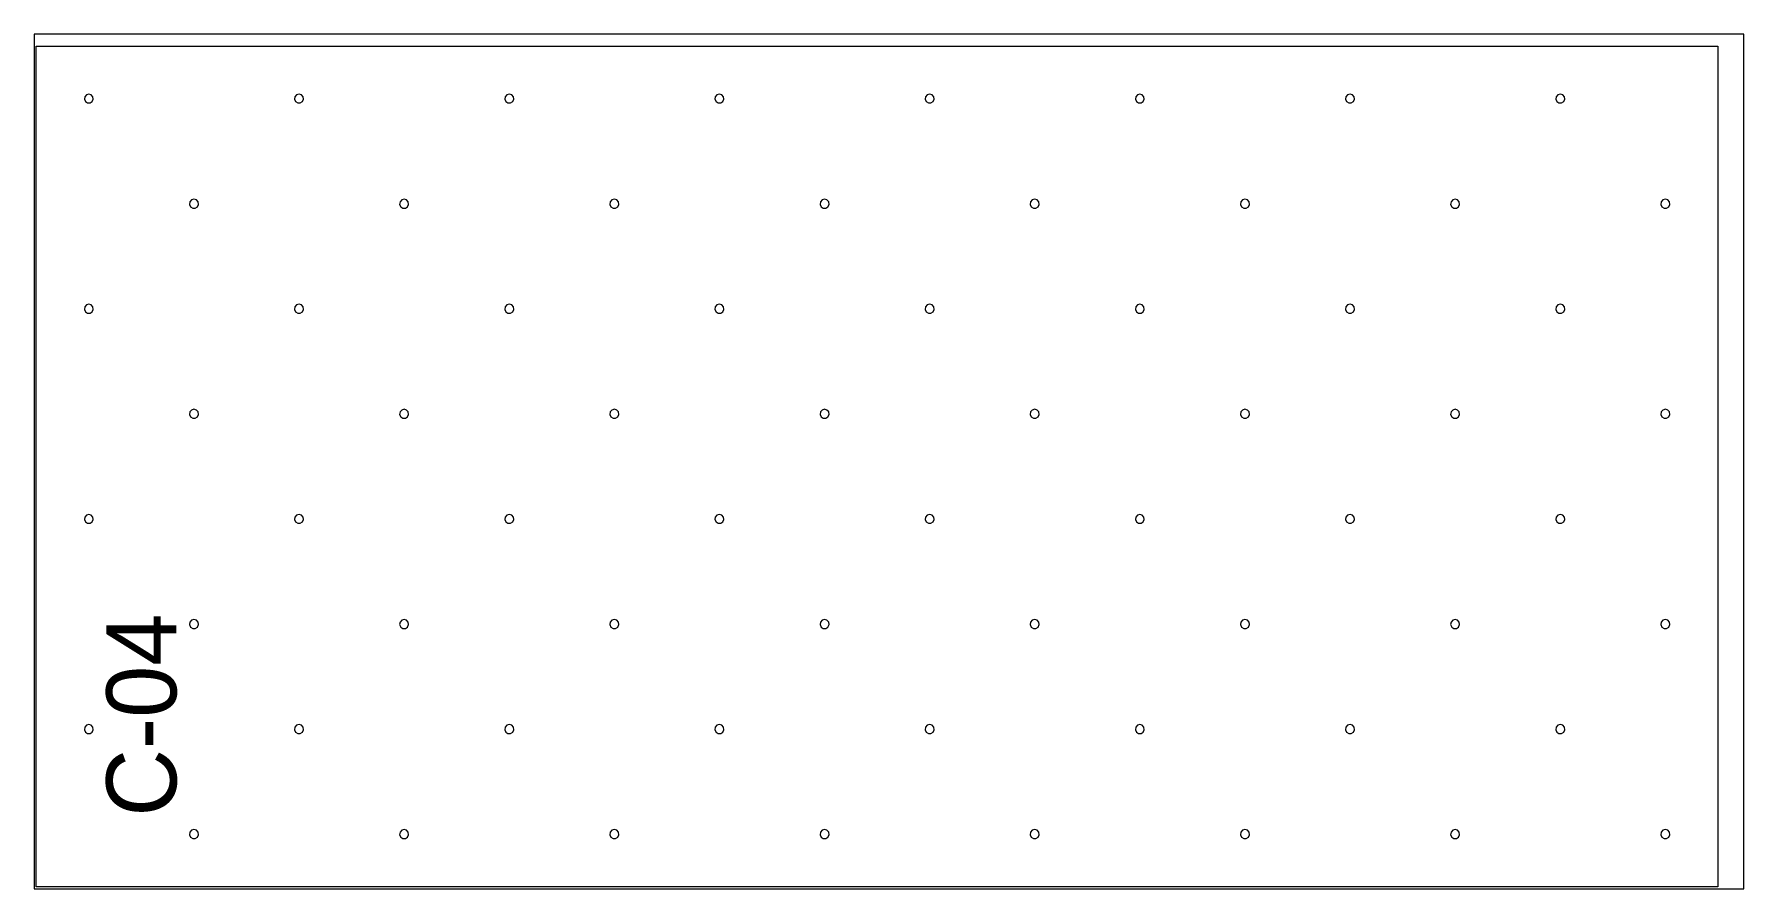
# Model space of a CAD drawing. Extents: x 0 to 287620, y 0 to 1220.
# Drawn here: x 14700 to 17140, y 0 to 1220 of the extents above; entities that cross this region are included whole.
import ezdxf

# ---------------------------------------------------------------- set-up
doc = ezdxf.new("R2010")
doc.units = 0
doc.header["$MEASUREMENT"] = 0
for name, color, linetype, lineweight in [('CUSTOM', 7, 'CONTINUOUS', 0), ('drilling', 7, 'CONTINUOUS', 0), ('FINAL', 7, 'CONTINUOUS', 0)]:
    doc.layers.add(name, color=color, linetype=linetype, lineweight=lineweight)

msp = doc.modelspace()

# ---------------------------------------------------------------- texts
at = {"layer": 'Final', "lineweight": 0}
msp.add_text('C-04', height=100, rotation=90, dxfattribs=at).set_placement((14903, 103))

# ---------------------------------------------------------------- linework, layer by layer
at = {"layer": 'CUSTOM', "lineweight": 0}
msp.add_lwpolyline([(14700, 0), (17140, 0), (17140, 1220), (14700, 1220)], close=True, dxfattribs=at)
at = {"layer": 'drilling', "lineweight": 0}
for points in [[(14778, 1134.5), (14774.5, 1133.5), (14772.1, 1130.7), (14771.6, 1127.1), (14773.1, 1123.7), (14776.2, 1121.8), (14779.8, 1121.8), (14782.9, 1123.7), (14784.4, 1127.1), (14783.9, 1130.7), (14781.5, 1133.5)], [(15078, 1134.5), (15074.5, 1133.5), (15072.1, 1130.7), (15071.6, 1127.1), (15073.1, 1123.7), (15076.2, 1121.8), (15079.8, 1121.8), (15082.9, 1123.7), (15084.4, 1127.1), (15083.9, 1130.7), (15081.5, 1133.5)], [(15378, 1134.5), (15374.5, 1133.5), (15372.1, 1130.7), (15371.6, 1127.1), (15373.1, 1123.7), (15376.2, 1121.8), (15379.8, 1121.8), (15382.9, 1123.7), (15384.4, 1127.1), (15383.9, 1130.7), (15381.5, 1133.5)], [(15678, 1134.5), (15674.5, 1133.5), (15672.1, 1130.7), (15671.6, 1127.1), (15673.1, 1123.7), (15676.2, 1121.8), (15679.8, 1121.8), (15682.9, 1123.7), (15684.4, 1127.1), (15683.9, 1130.7), (15681.5, 1133.5)], [(15978, 1134.5), (15974.5, 1133.5), (15972.1, 1130.7), (15971.6, 1127.1), (15973.1, 1123.7), (15976.2, 1121.8), (15979.8, 1121.8), (15982.9, 1123.7), (15984.4, 1127.1), (15983.9, 1130.7), (15981.5, 1133.5)], [(16278, 1134.5), (16274.5, 1133.5), (16272.1, 1130.7), (16271.6, 1127.1), (16273.1, 1123.7), (16276.2, 1121.8), (16279.8, 1121.8), (16282.9, 1123.7), (16284.4, 1127.1), (16283.9, 1130.7), (16281.5, 1133.5)], [(16578, 1134.5), (16574.5, 1133.5), (16572.1, 1130.7), (16571.6, 1127.1), (16573.1, 1123.7), (16576.2, 1121.8), (16579.8, 1121.8), (16582.9, 1123.7), (16584.4, 1127.1), (16583.9, 1130.7), (16581.5, 1133.5)], [(16878, 1134.5), (16874.5, 1133.5), (16872.1, 1130.7), (16871.6, 1127.1), (16873.1, 1123.7), (16876.2, 1121.8), (16879.8, 1121.8), (16882.9, 1123.7), (16884.4, 1127.1), (16883.9, 1130.7), (16881.5, 1133.5)], [(14928, 984.5), (14924.5, 983.5), (14922.1, 980.7), (14921.6, 977.1), (14923.1, 973.7), (14926.2, 971.8), (14929.8, 971.8), (14932.9, 973.7), (14934.4, 977.1), (14933.9, 980.7), (14931.5, 983.5)], [(15228, 984.5), (15224.5, 983.5), (15222.1, 980.7), (15221.6, 977.1), (15223.1, 973.7), (15226.2, 971.8), (15229.8, 971.8), (15232.9, 973.7), (15234.4, 977.1), (15233.9, 980.7), (15231.5, 983.5)], [(15528, 984.5), (15524.5, 983.5), (15522.1, 980.7), (15521.6, 977.1), (15523.1, 973.7), (15526.2, 971.8), (15529.8, 971.8), (15532.9, 973.7), (15534.4, 977.1), (15533.9, 980.7), (15531.5, 983.5)], [(15828, 984.5), (15824.5, 983.5), (15822.1, 980.7), (15821.6, 977.1), (15823.1, 973.7), (15826.2, 971.8), (15829.8, 971.8), (15832.9, 973.7), (15834.4, 977.1), (15833.9, 980.7), (15831.5, 983.5)], [(16128, 984.5), (16124.5, 983.5), (16122.1, 980.7), (16121.6, 977.1), (16123.1, 973.7), (16126.2, 971.8), (16129.8, 971.8), (16132.9, 973.7), (16134.4, 977.1), (16133.9, 980.7), (16131.5, 983.5)], [(16428, 984.5), (16424.5, 983.5), (16422.1, 980.7), (16421.6, 977.1), (16423.1, 973.7), (16426.2, 971.8), (16429.8, 971.8), (16432.9, 973.7), (16434.4, 977.1), (16433.9, 980.7), (16431.5, 983.5)], [(16728, 984.5), (16724.5, 983.5), (16722.1, 980.7), (16721.6, 977.1), (16723.1, 973.7), (16726.2, 971.8), (16729.8, 971.8), (16732.9, 973.7), (16734.4, 977.1), (16733.9, 980.7), (16731.5, 983.5)], [(17028, 984.5), (17024.5, 983.5), (17022.1, 980.7), (17021.6, 977.1), (17023.1, 973.7), (17026.2, 971.8), (17029.8, 971.8), (17032.9, 973.7), (17034.4, 977.1), (17033.9, 980.7), (17031.5, 983.5)], [(14778, 834.5), (14774.5, 833.5), (14772.1, 830.7), (14771.6, 827.1), (14773.1, 823.7), (14776.2, 821.8), (14779.8, 821.8), (14782.9, 823.7), (14784.4, 827.1), (14783.9, 830.7), (14781.5, 833.5)], [(15078, 834.5), (15074.5, 833.5), (15072.1, 830.7), (15071.6, 827.1), (15073.1, 823.7), (15076.2, 821.8), (15079.8, 821.8), (15082.9, 823.7), (15084.4, 827.1), (15083.9, 830.7), (15081.5, 833.5)], [(15378, 834.5), (15374.5, 833.5), (15372.1, 830.7), (15371.6, 827.1), (15373.1, 823.7), (15376.2, 821.8), (15379.8, 821.8), (15382.9, 823.7), (15384.4, 827.1), (15383.9, 830.7), (15381.5, 833.5)], [(15678, 834.5), (15674.5, 833.5), (15672.1, 830.7), (15671.6, 827.1), (15673.1, 823.7), (15676.2, 821.8), (15679.8, 821.8), (15682.9, 823.7), (15684.4, 827.1), (15683.9, 830.7), (15681.5, 833.5)], [(15978, 834.5), (15974.5, 833.5), (15972.1, 830.7), (15971.6, 827.1), (15973.1, 823.7), (15976.2, 821.8), (15979.8, 821.8), (15982.9, 823.7), (15984.4, 827.1), (15983.9, 830.7), (15981.5, 833.5)], [(16278, 834.5), (16274.5, 833.5), (16272.1, 830.7), (16271.6, 827.1), (16273.1, 823.7), (16276.2, 821.8), (16279.8, 821.8), (16282.9, 823.7), (16284.4, 827.1), (16283.9, 830.7), (16281.5, 833.5)], [(16578, 834.5), (16574.5, 833.5), (16572.1, 830.7), (16571.6, 827.1), (16573.1, 823.7), (16576.2, 821.8), (16579.8, 821.8), (16582.9, 823.7), (16584.4, 827.1), (16583.9, 830.7), (16581.5, 833.5)], [(16878, 834.5), (16874.5, 833.5), (16872.1, 830.7), (16871.6, 827.1), (16873.1, 823.7), (16876.2, 821.8), (16879.8, 821.8), (16882.9, 823.7), (16884.4, 827.1), (16883.9, 830.7), (16881.5, 833.5)], [(14928, 684.5), (14924.5, 683.5), (14922.1, 680.7), (14921.6, 677.1), (14923.1, 673.7), (14926.2, 671.8), (14929.8, 671.8), (14932.9, 673.7), (14934.4, 677.1), (14933.9, 680.7), (14931.5, 683.5)], [(15228, 684.5), (15224.5, 683.5), (15222.1, 680.7), (15221.6, 677.1), (15223.1, 673.7), (15226.2, 671.8), (15229.8, 671.8), (15232.9, 673.7), (15234.4, 677.1), (15233.9, 680.7), (15231.5, 683.5)], [(15528, 684.5), (15524.5, 683.5), (15522.1, 680.7), (15521.6, 677.1), (15523.1, 673.7), (15526.2, 671.8), (15529.8, 671.8), (15532.9, 673.7), (15534.4, 677.1), (15533.9, 680.7), (15531.5, 683.5)], [(15828, 684.5), (15824.5, 683.5), (15822.1, 680.7), (15821.6, 677.1), (15823.1, 673.7), (15826.2, 671.8), (15829.8, 671.8), (15832.9, 673.7), (15834.4, 677.1), (15833.9, 680.7), (15831.5, 683.5)], [(16128, 684.5), (16124.5, 683.5), (16122.1, 680.7), (16121.6, 677.1), (16123.1, 673.7), (16126.2, 671.8), (16129.8, 671.8), (16132.9, 673.7), (16134.4, 677.1), (16133.9, 680.7), (16131.5, 683.5)], [(16428, 684.5), (16424.5, 683.5), (16422.1, 680.7), (16421.6, 677.1), (16423.1, 673.7), (16426.2, 671.8), (16429.8, 671.8), (16432.9, 673.7), (16434.4, 677.1), (16433.9, 680.7), (16431.5, 683.5)], [(16728, 684.5), (16724.5, 683.5), (16722.1, 680.7), (16721.6, 677.1), (16723.1, 673.7), (16726.2, 671.8), (16729.8, 671.8), (16732.9, 673.7), (16734.4, 677.1), (16733.9, 680.7), (16731.5, 683.5)], [(17028, 684.5), (17024.5, 683.5), (17022.1, 680.7), (17021.6, 677.1), (17023.1, 673.7), (17026.2, 671.8), (17029.8, 671.8), (17032.9, 673.7), (17034.4, 677.1), (17033.9, 680.7), (17031.5, 683.5)], [(14778, 534.5), (14774.5, 533.5), (14772.1, 530.7), (14771.6, 527.1), (14773.1, 523.7), (14776.2, 521.8), (14779.8, 521.8), (14782.9, 523.7), (14784.4, 527.1), (14783.9, 530.7), (14781.5, 533.5)], [(15078, 534.5), (15074.5, 533.5), (15072.1, 530.7), (15071.6, 527.1), (15073.1, 523.7), (15076.2, 521.8), (15079.8, 521.8), (15082.9, 523.7), (15084.4, 527.1), (15083.9, 530.7), (15081.5, 533.5)], [(15378, 534.5), (15374.5, 533.5), (15372.1, 530.7), (15371.6, 527.1), (15373.1, 523.7), (15376.2, 521.8), (15379.8, 521.8), (15382.9, 523.7), (15384.4, 527.1), (15383.9, 530.7), (15381.5, 533.5)], [(15678, 534.5), (15674.5, 533.5), (15672.1, 530.7), (15671.6, 527.1), (15673.1, 523.7), (15676.2, 521.8), (15679.8, 521.8), (15682.9, 523.7), (15684.4, 527.1), (15683.9, 530.7), (15681.5, 533.5)], [(15978, 534.5), (15974.5, 533.5), (15972.1, 530.7), (15971.6, 527.1), (15973.1, 523.7), (15976.2, 521.8), (15979.8, 521.8), (15982.9, 523.7), (15984.4, 527.1), (15983.9, 530.7), (15981.5, 533.5)], [(16278, 534.5), (16274.5, 533.5), (16272.1, 530.7), (16271.6, 527.1), (16273.1, 523.7), (16276.2, 521.8), (16279.8, 521.8), (16282.9, 523.7), (16284.4, 527.1), (16283.9, 530.7), (16281.5, 533.5)], [(16578, 534.5), (16574.5, 533.5), (16572.1, 530.7), (16571.6, 527.1), (16573.1, 523.7), (16576.2, 521.8), (16579.8, 521.8), (16582.9, 523.7), (16584.4, 527.1), (16583.9, 530.7), (16581.5, 533.5)], [(16878, 534.5), (16874.5, 533.5), (16872.1, 530.7), (16871.6, 527.1), (16873.1, 523.7), (16876.2, 521.8), (16879.8, 521.8), (16882.9, 523.7), (16884.4, 527.1), (16883.9, 530.7), (16881.5, 533.5)], [(14928, 384.5), (14924.5, 383.5), (14922.1, 380.7), (14921.6, 377.1), (14923.1, 373.7), (14926.2, 371.8), (14929.8, 371.8), (14932.9, 373.7), (14934.4, 377.1), (14933.9, 380.7), (14931.5, 383.5)], [(15228, 384.5), (15224.5, 383.5), (15222.1, 380.7), (15221.6, 377.1), (15223.1, 373.7), (15226.2, 371.8), (15229.8, 371.8), (15232.9, 373.7), (15234.4, 377.1), (15233.9, 380.7), (15231.5, 383.5)], [(15528, 384.5), (15524.5, 383.5), (15522.1, 380.7), (15521.6, 377.1), (15523.1, 373.7), (15526.2, 371.8), (15529.8, 371.8), (15532.9, 373.7), (15534.4, 377.1), (15533.9, 380.7), (15531.5, 383.5)], [(15828, 384.5), (15824.5, 383.5), (15822.1, 380.7), (15821.6, 377.1), (15823.1, 373.7), (15826.2, 371.8), (15829.8, 371.8), (15832.9, 373.7), (15834.4, 377.1), (15833.9, 380.7), (15831.5, 383.5)], [(16128, 384.5), (16124.5, 383.5), (16122.1, 380.7), (16121.6, 377.1), (16123.1, 373.7), (16126.2, 371.8), (16129.8, 371.8), (16132.9, 373.7), (16134.4, 377.1), (16133.9, 380.7), (16131.5, 383.5)], [(16428, 384.5), (16424.5, 383.5), (16422.1, 380.7), (16421.6, 377.1), (16423.1, 373.7), (16426.2, 371.8), (16429.8, 371.8), (16432.9, 373.7), (16434.4, 377.1), (16433.9, 380.7), (16431.5, 383.5)], [(16728, 384.5), (16724.5, 383.5), (16722.1, 380.7), (16721.6, 377.1), (16723.1, 373.7), (16726.2, 371.8), (16729.8, 371.8), (16732.9, 373.7), (16734.4, 377.1), (16733.9, 380.7), (16731.5, 383.5)], [(17028, 384.5), (17024.5, 383.5), (17022.1, 380.7), (17021.6, 377.1), (17023.1, 373.7), (17026.2, 371.8), (17029.8, 371.8), (17032.9, 373.7), (17034.4, 377.1), (17033.9, 380.7), (17031.5, 383.5)], [(14778, 234.5), (14774.5, 233.5), (14772.1, 230.7), (14771.6, 227.1), (14773.1, 223.7), (14776.2, 221.8), (14779.8, 221.8), (14782.9, 223.7), (14784.4, 227.1), (14783.9, 230.7), (14781.5, 233.5)], [(15078, 234.5), (15074.5, 233.5), (15072.1, 230.7), (15071.6, 227.1), (15073.1, 223.7), (15076.2, 221.8), (15079.8, 221.8), (15082.9, 223.7), (15084.4, 227.1), (15083.9, 230.7), (15081.5, 233.5)], [(15378, 234.5), (15374.5, 233.5), (15372.1, 230.7), (15371.6, 227.1), (15373.1, 223.7), (15376.2, 221.8), (15379.8, 221.8), (15382.9, 223.7), (15384.4, 227.1), (15383.9, 230.7), (15381.5, 233.5)], [(15678, 234.5), (15674.5, 233.5), (15672.1, 230.7), (15671.6, 227.1), (15673.1, 223.7), (15676.2, 221.8), (15679.8, 221.8), (15682.9, 223.7), (15684.4, 227.1), (15683.9, 230.7), (15681.5, 233.5)], [(15978, 234.5), (15974.5, 233.5), (15972.1, 230.7), (15971.6, 227.1), (15973.1, 223.7), (15976.2, 221.8), (15979.8, 221.8), (15982.9, 223.7), (15984.4, 227.1), (15983.9, 230.7), (15981.5, 233.5)], [(16278, 234.5), (16274.5, 233.5), (16272.1, 230.7), (16271.6, 227.1), (16273.1, 223.7), (16276.2, 221.8), (16279.8, 221.8), (16282.9, 223.7), (16284.4, 227.1), (16283.9, 230.7), (16281.5, 233.5)], [(16578, 234.5), (16574.5, 233.5), (16572.1, 230.7), (16571.6, 227.1), (16573.1, 223.7), (16576.2, 221.8), (16579.8, 221.8), (16582.9, 223.7), (16584.4, 227.1), (16583.9, 230.7), (16581.5, 233.5)], [(16878, 234.5), (16874.5, 233.5), (16872.1, 230.7), (16871.6, 227.1), (16873.1, 223.7), (16876.2, 221.8), (16879.8, 221.8), (16882.9, 223.7), (16884.4, 227.1), (16883.9, 230.7), (16881.5, 233.5)], [(14928, 84.5), (14924.5, 83.5), (14922.1, 80.7), (14921.6, 77.1), (14923.1, 73.7), (14926.2, 71.8), (14929.8, 71.8), (14932.9, 73.7), (14934.4, 77.1), (14933.9, 80.7), (14931.5, 83.5)], [(15228, 84.5), (15224.5, 83.5), (15222.1, 80.7), (15221.6, 77.1), (15223.1, 73.7), (15226.2, 71.8), (15229.8, 71.8), (15232.9, 73.7), (15234.4, 77.1), (15233.9, 80.7), (15231.5, 83.5)], [(15528, 84.5), (15524.5, 83.5), (15522.1, 80.7), (15521.6, 77.1), (15523.1, 73.7), (15526.2, 71.8), (15529.8, 71.8), (15532.9, 73.7), (15534.4, 77.1), (15533.9, 80.7), (15531.5, 83.5)], [(15828, 84.5), (15824.5, 83.5), (15822.1, 80.7), (15821.6, 77.1), (15823.1, 73.7), (15826.2, 71.8), (15829.8, 71.8), (15832.9, 73.7), (15834.4, 77.1), (15833.9, 80.7), (15831.5, 83.5)], [(16128, 84.5), (16124.5, 83.5), (16122.1, 80.7), (16121.6, 77.1), (16123.1, 73.7), (16126.2, 71.8), (16129.8, 71.8), (16132.9, 73.7), (16134.4, 77.1), (16133.9, 80.7), (16131.5, 83.5)], [(16428, 84.5), (16424.5, 83.5), (16422.1, 80.7), (16421.6, 77.1), (16423.1, 73.7), (16426.2, 71.8), (16429.8, 71.8), (16432.9, 73.7), (16434.4, 77.1), (16433.9, 80.7), (16431.5, 83.5)], [(16728, 84.5), (16724.5, 83.5), (16722.1, 80.7), (16721.6, 77.1), (16723.1, 73.7), (16726.2, 71.8), (16729.8, 71.8), (16732.9, 73.7), (16734.4, 77.1), (16733.9, 80.7), (16731.5, 83.5)], [(17028, 84.5), (17024.5, 83.5), (17022.1, 80.7), (17021.6, 77.1), (17023.1, 73.7), (17026.2, 71.8), (17029.8, 71.8), (17032.9, 73.7), (17034.4, 77.1), (17033.9, 80.7), (17031.5, 83.5)]]:
    msp.add_lwpolyline(points, close=True, dxfattribs=at)
at = {"layer": 'Final', "lineweight": 0}
msp.add_lwpolyline([(17103, 1203), (17103, 3), (14703, 3), (14703, 1203)], close=True, dxfattribs=at)

msp.set_redraw_order([(e.dxf.handle, doc.entitydb.next_handle()) for e in msp.query("TEXT MTEXT ATTDEF DIMENSION ARC_DIMENSION")])  # texts and dimensions are drawn at this point

doc.saveas('drawing.dxf')
